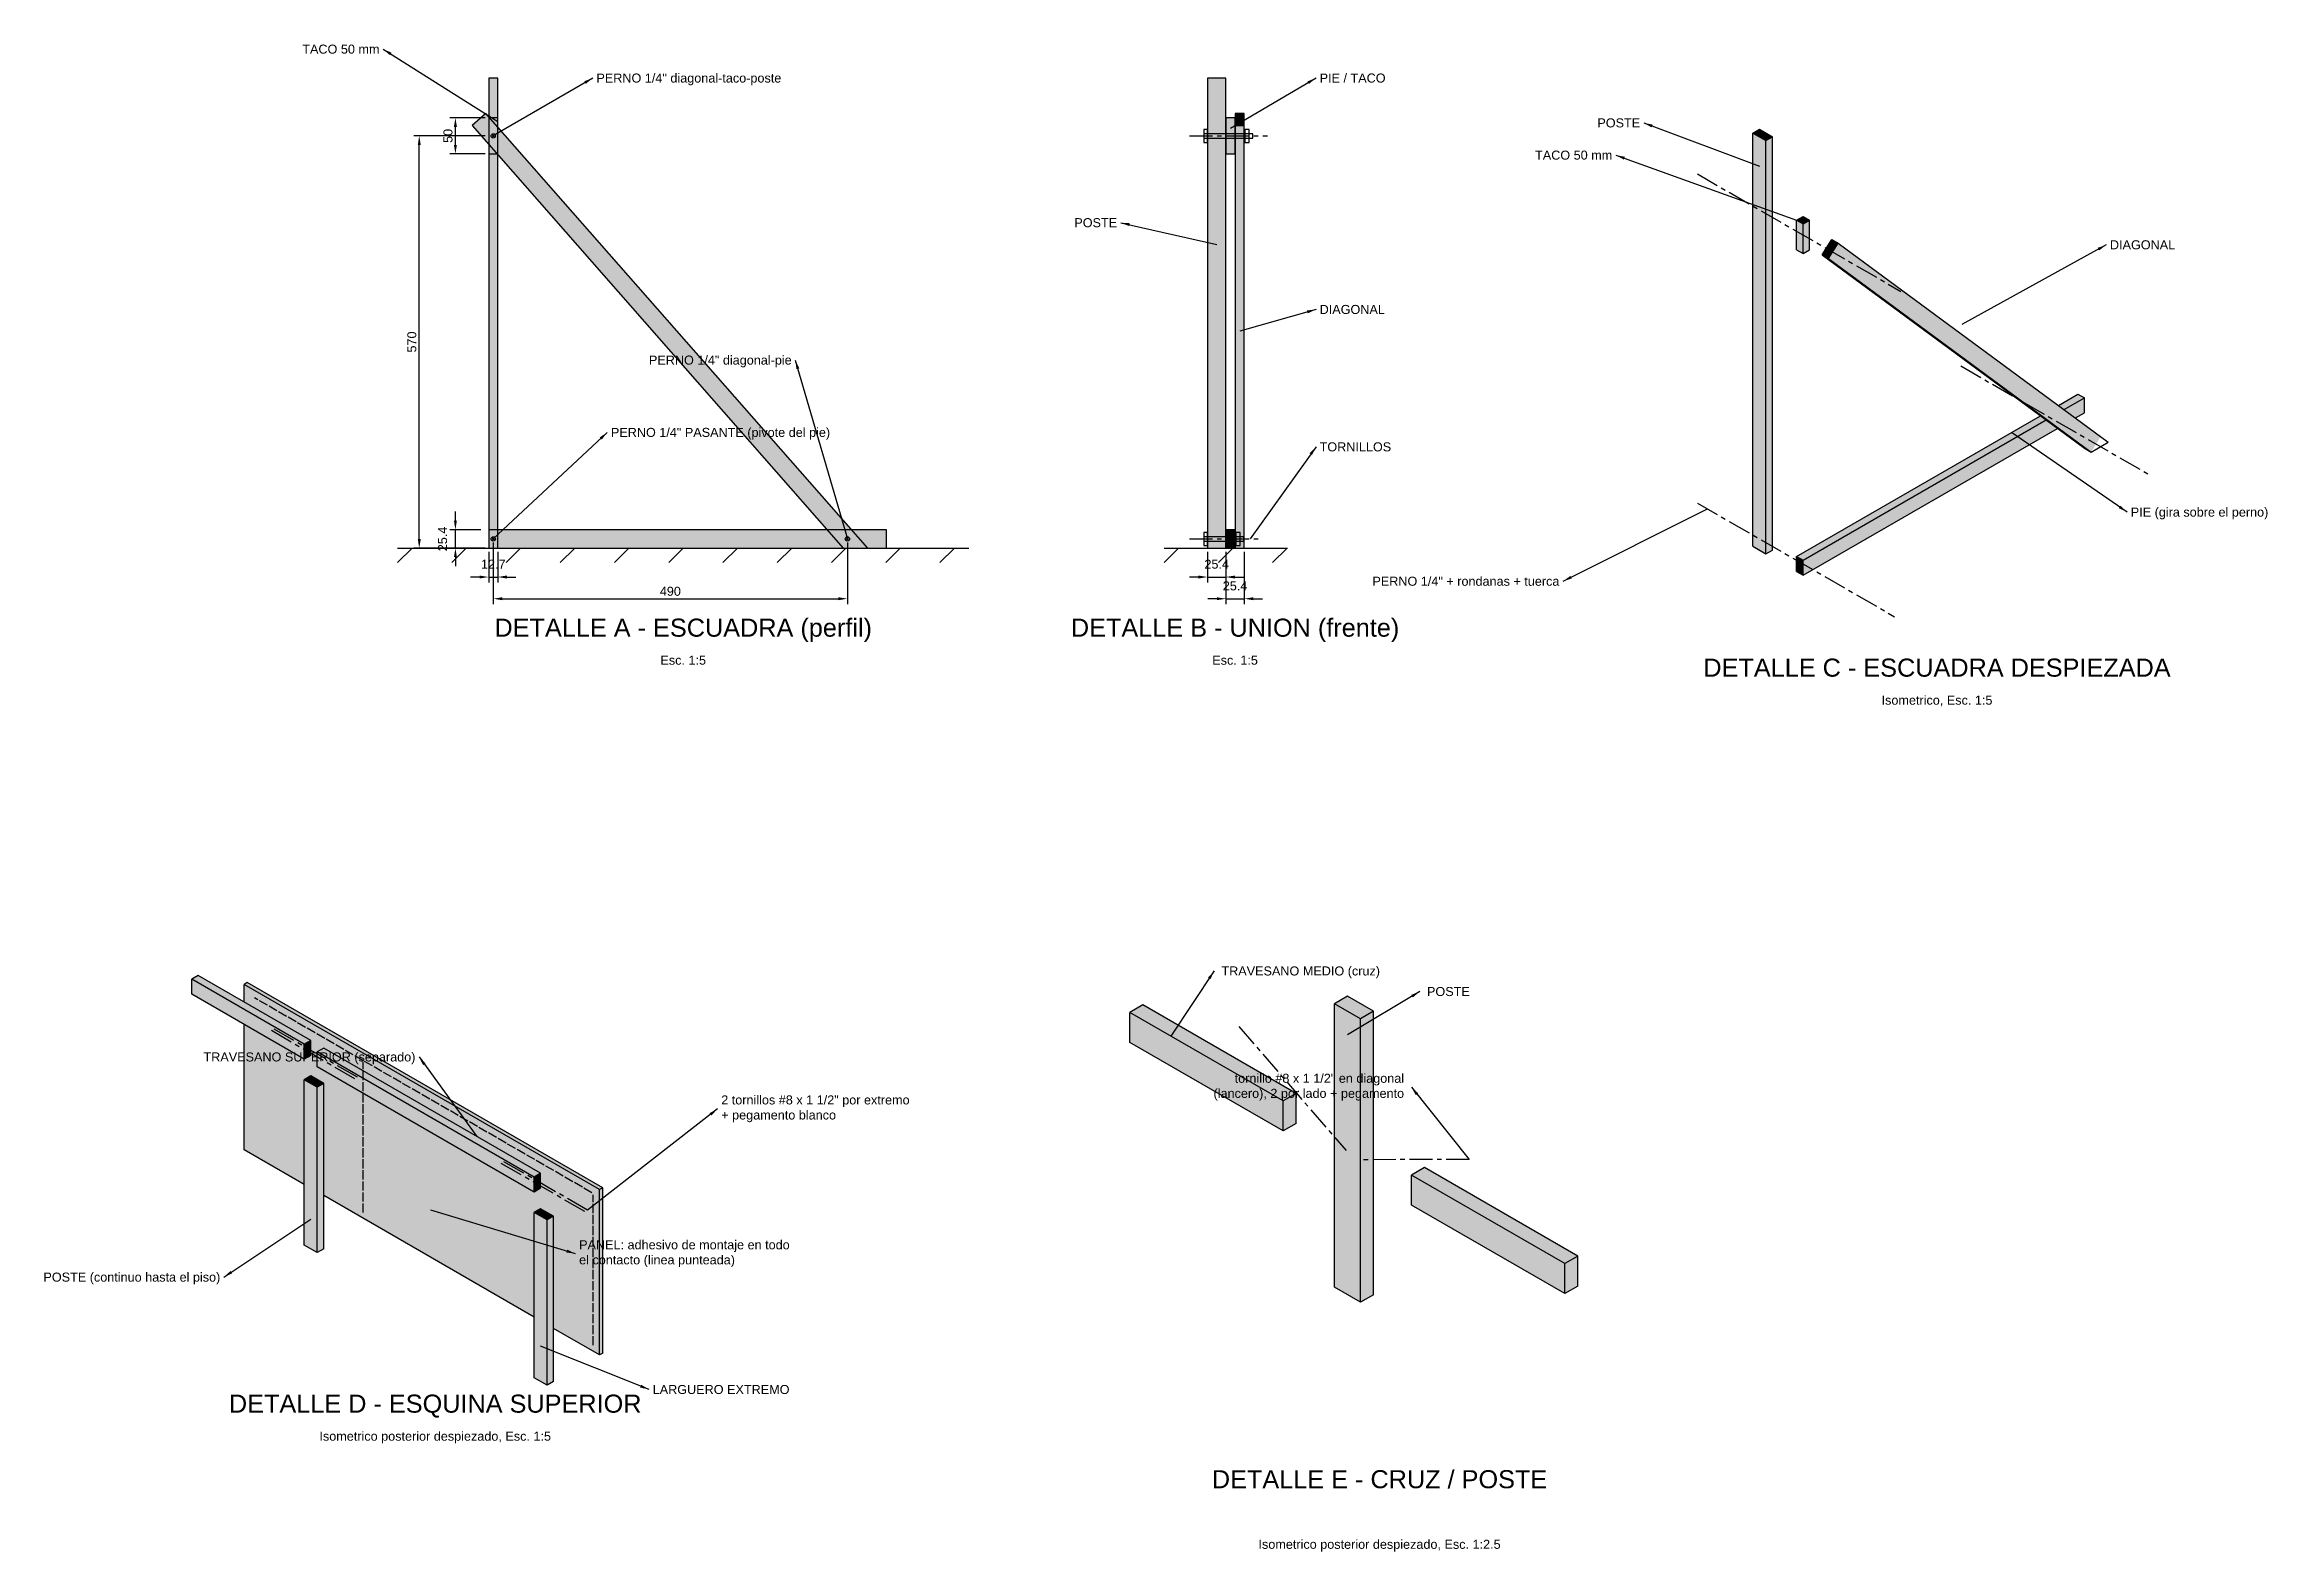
# Model space of a CAD drawing. Header units: millimetres. Extents: x -608 to 7350, y -13388 to 3808.
# Drawn here: x -608 to 2466, y -13388 to -11304 of the extents above; entities that cross this region are included whole.
import ezdxf
from ezdxf.enums import TextEntityAlignment as Align

# ---------------------------------------------------------------- set-up
doc = ezdxf.new("R2010")
doc.units = ezdxf.units.MM
doc.header["$LTSCALE"] = 10
doc.linetypes.add('CENTER', pattern=[5.08, 3.175, -0.635, 0.635, -0.635])
doc.linetypes.add('DASHED', pattern=[1.524, 1.27, -0.254])
for name, color, linetype in [('01_MADERA', 4, 'Continuous'), ('02_TORNILLOS', 1, 'Continuous'), ('03_COTAS', 2, 'Continuous'), ('04_TEXTO', 7, 'Continuous'), ('05_PANEL', 5, 'Continuous'), ('06_EJES', 6, 'CENTER'), ('08_RELLENOS', 9, 'Continuous')]:
    doc.layers.add(name, color=color, linetype=linetype)
doc.styles.add('PLANO', font='arial.ttf')
doc.dimstyles.new('COTAS_1_5', dxfattribs={"dimtxt": 12.5, "dimasz": 12.5, "dimexe": 7.5, "dimexo": 5, "dimgap": 4, "dimtad": 1, "dimdec": 1, "dimdsep": 46, "dimtxsty": 'PLANO', "dimcen": 2.5, "dimclrd": 256, "dimclre": 256, "dimclrt": 256, "dimazin": 3, "dimtfac": 1, "dimtmove": 0, "dimatfit": 3})

msp = doc.modelspace()

# ---------------------------------------------------------------- texts
at = {"layer": '04_TEXTO', "style": 'PLANO'}
for s, p in [('TACO 50 mm', (-145, -11310)), ('POSTE', (1598.223, -11412.012)), ('TACO 50 mm', (1559.63, -11456.599)), ('POSTE', (875, -11550)), ('PERNO 1/4" diagonal-pie', (425, -11740)), ('PERNO 1/4" + rondanas + tuerca', (1486.558, -12045.805)), ('TRAVESANO SUPERIOR (separado)', (-95.309, -12703.603)), ('POSTE (continuo hasta el piso)', (-365.118, -13008.076))]:
    msp.add_text(s, height=12.5, dxfattribs=at).set_placement(p, align=Align.MIDDLE_RIGHT)
for s, p in [('PERNO 1/4" diagonal-taco-poste', (155, -11350)), ('PIE / TACO', (1155, -11350)), ('DIAGONAL', (2247.813, -11580.589)), ('DIAGONAL', (1155, -11670)), ('PERNO 1/4" PASANTE (pivote del pie)', (175, -11840)), ('TORNILLOS', (1155, -11860)), ('PIE (gira sobre el perno)', (2276.614, -11950.212)), ('TRAVESANO MEDIO (cruz)', (1019.227, -12584.717)), ('POSTE', (1303.462, -12613.166)), ('LARGUERO EXTREMO', (232.797, -13163.46))]:
    msp.add_text(s, height=12.5, dxfattribs=at).set_placement(p, align=Align.MIDDLE_LEFT)
for s, height, p in [('DETALLE A - ESCUADRA (perfil)', 25, (275, -12110)), ('DETALLE B - UNION (frente)', 25, (1038.1, -12110)), ('Esc. 1:5', 12.5, (275, -12155)), ('Esc. 1:5', 12.5, (1038.1, -12155)), ('DETALLE C - ESCUADRA DESPIEZADA', 25, (2008.697, -12165.282)), ('Isometrico, Esc. 1:5', 12.5, (2008.697, -12210.282)), ('DETALLE D - ESQUINA SUPERIOR', 25, (-67.938, -13183.041)), ('Isometrico posterior despiezado, Esc. 1:5', 12.5, (-67.938, -13228.041)), ('DETALLE E - CRUZ / POSTE', 25, (1237.868, -13287.526)), ('Isometrico posterior despiezado, Esc. 1:2.5', 12.5, (1237.868, -13377.526))]:
    msp.add_text(s, height=height, dxfattribs=at).set_placement(p, align=Align.MIDDLE_CENTER)
at = {"layer": '04_TEXTO', "char_height": 12.5, "style": 'PLANO'}
for s, insert, attachment_point in [('tornillo #8 x 1 1/2" en diagonal\\P(lancero), 2 por lado + pegamento', (1271.824, -12745.406), 6), ('2 tornillos #8 x 1 1/2" por extremo\\P+ pegamento blanco', (327.561, -12775.343), 4), ('PANEL: adhesivo de montaje en todo\\Pel contacto (linea punteada)', (131.052, -12975.665), 4)]:
    msp.add_mtext(s, dxfattribs=dict(at, insert=insert, attachment_point=attachment_point))

# ---------------------------------------------------------------- blocks, each defined once
blk = doc.blocks.new('CABEZA_TORNILLO')
for p, q in [((-2.1, -2.1), (2.1, 2.1)), ((-2.1, 2.1), (2.1, -2.1))]:
    blk.add_line(p, q)
blk.add_circle((0, 0), 3)

# ---------------------------------------------------------------- dimensions: what is measured, and where the dimension line sits
at = {"layer": '03_COTAS'}
for base, p1, p2 in [((-90, -12000), (6, -12000), (6, -11430)), ((-40, -11455), (6, -11455), (6, -11405)), ((-40, -12000), (0, -12000), (0, -11974.6))]:
    msp.add_linear_dim(base=base, p1=p1, p2=p2, angle=90, dimstyle='COTAS_1_5', dxfattribs=at).render()
msp.add_linear_dim(base=(12.35, -12070), p1=(12.35, -11987.3), p2=(502, -11987.3), dimstyle='COTAS_1_5', override={"dimdec": 0}, dxfattribs=at).render()
for base, p1, p2 in [((6, -12040), (6, -12000), (18.7, -12000)), ((1000, -12040), (1000, -12000), (1025.4, -12000)), ((1025.4, -12070), (1025.4, -12000), (1050.8, -12000))]:
    msp.add_linear_dim(base=base, p1=p1, p2=p2, dimstyle='COTAS_1_5', dxfattribs=at).render()

# ---------------------------------------------------------------- hatches: boundary and pattern name
at = {"layer": '08_RELLENOS', "true_color": 0x8c7e63}
for points in [[(6, -12000), (18.7, -12000), (18.7, -11350), (6, -11350)], [(-16.992, -11415.846), (496.253, -12000), (530.064, -12000), (2.089, -11399.081)], [(6, -11455), (18.7, -11455), (18.7, -11405), (6, -11405)], [(1038.1, -11415.846), (1038.1, -12000), (1050.8, -12000), (1050.8, -11415.846)], [(1772.203, -11484.001), (1781.183, -11478.817), (1781.183, -11431.188), (1772.203, -11436.372)], [(1772.203, -11531.63), (1781.183, -11526.446), (1781.183, -11478.817), (1772.203, -11484.001)], [(1772.203, -11579.259), (1781.183, -11574.075), (1781.183, -11526.446), (1772.203, -11531.63)], [(1823.61, -11592.609), (1832.59, -11587.424), (1832.59, -11546.599), (1823.61, -11551.784)], [(1772.203, -11626.888), (1781.183, -11621.704), (1781.183, -11574.075), (1772.203, -11579.259)], [(1858.759, -11599.706), (1886.676, -11620.277), (1900.168, -11598.799), (1872.251, -11578.227)], [(1849.779, -11594.521), (1877.695, -11615.092), (1886.676, -11620.277), (1858.759, -11599.706)], [(1877.695, -11615.092), (1905.612, -11635.664), (1914.592, -11640.849), (1886.676, -11620.277)], [(1886.676, -11620.277), (1914.592, -11640.849), (1928.085, -11619.37), (1900.168, -11598.799)], [(1914.592, -11640.849), (1942.509, -11661.42), (1956.002, -11639.941), (1928.085, -11619.37)], [(1772.203, -11674.517), (1781.183, -11669.332), (1781.183, -11621.704), (1772.203, -11626.888)], [(1905.612, -11635.664), (1933.529, -11656.235), (1942.509, -11661.42), (1914.592, -11640.849)], [(1942.509, -11661.42), (1970.426, -11681.991), (1983.919, -11660.513), (1956.002, -11639.941)], [(1772.203, -11722.146), (1781.183, -11716.961), (1781.183, -11669.332), (1772.203, -11674.517)], [(1933.529, -11656.235), (1961.446, -11676.807), (1970.426, -11681.991), (1942.509, -11661.42)], [(1961.446, -11676.807), (1989.363, -11697.378), (1998.343, -11702.563), (1970.426, -11681.991)], [(1970.426, -11681.991), (1998.343, -11702.563), (2011.835, -11681.084), (1983.919, -11660.513)], [(1998.343, -11702.563), (2026.26, -11723.134), (2039.752, -11701.656), (2011.835, -11681.084)], [(1989.363, -11697.378), (2017.28, -11717.95), (2026.26, -11723.134), (1998.343, -11702.563)], [(2026.26, -11723.134), (2054.177, -11743.706), (2067.669, -11722.227), (2039.752, -11701.656)], [(1772.203, -11769.775), (1781.183, -11764.59), (1781.183, -11716.961), (1772.203, -11722.146)], [(2017.28, -11717.95), (2045.196, -11738.521), (2054.177, -11743.706), (2026.26, -11723.134)], [(2045.196, -11738.521), (2073.113, -11759.092), (2082.093, -11764.277), (2054.177, -11743.706)], [(2054.177, -11743.706), (2082.093, -11764.277), (2095.586, -11742.799), (2067.669, -11722.227)], [(1772.203, -11817.404), (1781.183, -11812.219), (1781.183, -11764.59), (1772.203, -11769.775)], [(2073.113, -11759.092), (2101.03, -11779.664), (2110.01, -11784.849), (2082.093, -11764.277)], [(2082.093, -11764.277), (2110.01, -11784.849), (2123.503, -11763.37), (2095.586, -11742.799)], [(2110.01, -11784.849), (2137.927, -11805.42), (2151.42, -11783.942), (2123.503, -11763.37)], [(2101.03, -11779.664), (2128.947, -11800.235), (2137.927, -11805.42), (2110.01, -11784.849)], [(2128.947, -11800.235), (2156.864, -11820.807), (2165.844, -11825.992), (2137.927, -11805.42)], [(2137.927, -11805.42), (2165.844, -11825.992), (2179.336, -11804.513), (2151.42, -11783.942)], [(2173.628, -11835.517), (2212.519, -11813.063), (2212.519, -11792.324), (2173.628, -11814.778)], [(1772.203, -11865.033), (1781.183, -11859.848), (1781.183, -11812.219), (1772.203, -11817.404)], [(2134.737, -11857.97), (2173.628, -11835.517), (2173.628, -11814.778), (2134.737, -11837.231)], [(2156.864, -11820.807), (2184.78, -11841.378), (2193.761, -11846.563), (2165.844, -11825.992)], [(2165.844, -11825.992), (2193.761, -11846.563), (2207.253, -11825.085), (2179.336, -11804.513)], [(2193.761, -11846.563), (2221.678, -11867.134), (2235.17, -11845.656), (2207.253, -11825.085)], [(1772.203, -11912.662), (1781.183, -11907.477), (1781.183, -11859.848), (1772.203, -11865.033)], [(2056.955, -11902.878), (2095.846, -11880.424), (2095.846, -11859.685), (2056.955, -11882.139)], [(2095.846, -11880.424), (2134.737, -11857.97), (2134.737, -11837.231), (2095.846, -11859.685)], [(2184.78, -11841.378), (2212.697, -11861.95), (2221.678, -11867.134), (2193.761, -11846.563)], [(2018.064, -11925.331), (2056.955, -11902.878), (2056.955, -11882.139), (2018.064, -11904.592)], [(1772.203, -11960.291), (1781.183, -11955.106), (1781.183, -11907.477), (1772.203, -11912.662)], [(1940.282, -11970.239), (1979.173, -11947.785), (1979.173, -11927.046), (1940.282, -11949.5)], [(1979.173, -11947.785), (2018.064, -11925.331), (2018.064, -11904.592), (1979.173, -11927.046)], [(1772.203, -12007.92), (1781.183, -12002.735), (1781.183, -11955.106), (1772.203, -11960.291)], [(1901.392, -11992.692), (1940.282, -11970.239), (1940.282, -11949.5), (1901.392, -11971.953)], [(6, -12000), (556, -12000), (556, -11974.6), (6, -11974.6)], [(1862.501, -12015.146), (1901.392, -11992.692), (1901.392, -11971.953), (1862.501, -11994.407)], [(1823.61, -12037.6), (1862.501, -12015.146), (1862.501, -11994.407), (1823.61, -12016.861)], [(-404.662, -12617.032), (-373.549, -12634.995), (-373.549, -12614.256), (-404.662, -12596.293)], [(-373.549, -12634.995), (-342.437, -12652.958), (-342.437, -12632.219), (-373.549, -12614.256)], [(-342.437, -12652.958), (-311.324, -12670.921), (-311.324, -12650.182), (-342.437, -12632.219)], [(1175.501, -12708.52), (1211.422, -12729.259), (1211.422, -12650.876), (1175.501, -12630.137)], [(-311.324, -12670.921), (-280.211, -12688.884), (-280.211, -12668.145), (-311.324, -12650.182)], [(892.658, -12683.536), (963.369, -12724.36), (963.369, -12682.882), (892.658, -12642.057)], [(-280.211, -12688.884), (-249.099, -12706.846), (-249.099, -12686.107), (-280.211, -12668.145)], [(963.369, -12724.36), (1034.08, -12765.185), (1034.08, -12723.707), (963.369, -12682.882)], [(-231.138, -12717.216), (-197.81, -12736.458), (-197.81, -12715.719), (-231.138, -12696.477)], [(-197.81, -12736.458), (-164.482, -12755.7), (-164.482, -12734.961), (-197.81, -12715.719)], [(1034.08, -12765.185), (1104.79, -12806.01), (1104.79, -12764.532), (1034.08, -12723.707)], [(1175.501, -12786.904), (1211.422, -12807.643), (1211.422, -12729.259), (1175.501, -12708.52)], [(-249.099, -12773.2), (-231.138, -12783.57), (-231.138, -12745.467), (-249.099, -12735.097)], [(-164.482, -12755.7), (-131.153, -12774.942), (-131.153, -12754.203), (-164.482, -12734.961)], [(-131.153, -12774.942), (-97.825, -12794.184), (-97.825, -12773.445), (-131.153, -12754.203)], [(-249.099, -12811.304), (-231.138, -12821.673), (-231.138, -12783.57), (-249.099, -12773.2)], [(-97.825, -12794.184), (-64.497, -12813.427), (-64.497, -12792.687), (-97.825, -12773.445)], [(1175.501, -12865.288), (1211.422, -12886.027), (1211.422, -12807.643), (1175.501, -12786.904)], [(-249.099, -12849.407), (-231.138, -12859.776), (-231.138, -12821.673), (-249.099, -12811.304)], [(-64.497, -12813.427), (-31.168, -12832.669), (-31.168, -12811.93), (-64.497, -12792.687)], [(-31.168, -12832.669), (2.16, -12851.911), (2.16, -12831.172), (-31.168, -12811.93)], [(2.16, -12851.911), (35.488, -12871.153), (35.488, -12850.414), (2.16, -12831.172)], [(-249.099, -12887.51), (-231.138, -12897.879), (-231.138, -12859.776), (-249.099, -12849.407)], [(35.488, -12871.153), (68.817, -12890.395), (68.817, -12869.656), (35.488, -12850.414)], [(1175.501, -12943.671), (1211.422, -12964.41), (1211.422, -12886.027), (1175.501, -12865.288)], [(1282.133, -12908.399), (1352.844, -12949.223), (1352.844, -12907.745), (1282.133, -12866.921)], [(-249.099, -12925.613), (-231.138, -12935.983), (-231.138, -12897.879), (-249.099, -12887.51)], [(1352.844, -12949.223), (1423.554, -12990.048), (1423.554, -12948.57), (1352.844, -12907.745)], [(-249.099, -12963.716), (-231.138, -12974.086), (-231.138, -12935.983), (-249.099, -12925.613)], [(68.817, -12956.749), (86.777, -12967.118), (86.777, -12929.015), (68.817, -12918.646)], [(68.817, -12994.852), (86.777, -13005.222), (86.777, -12967.118), (68.817, -12956.749)], [(1175.501, -13022.055), (1211.422, -13042.794), (1211.422, -12964.41), (1175.501, -12943.671)], [(1423.554, -12990.048), (1494.265, -13030.873), (1494.265, -12989.395), (1423.554, -12948.57)], [(68.817, -13032.955), (86.777, -13043.325), (86.777, -13005.222), (68.817, -12994.852)], [(68.817, -13071.058), (86.777, -13081.428), (86.777, -13043.325), (68.817, -13032.955)], [(68.817, -13109.162), (86.777, -13119.531), (86.777, -13081.428), (68.817, -13071.058)], [(68.817, -13147.265), (86.777, -13157.634), (86.777, -13119.531), (68.817, -13109.162)]]:
    msp.add_hatch(color=7, dxfattribs=at).paths.add_polyline_path(points)
at = {"layer": '08_RELLENOS', "true_color": 0xbba984}
for points in [[(1000, -12000), (1025.4, -12000), (1025.4, -11350), (1000, -11350)], [(1025.4, -11455), (1038.1, -11455), (1038.1, -11405), (1025.4, -11405)], [(1754.243, -11473.632), (1772.203, -11484.001), (1772.203, -11436.372), (1754.243, -11426.003)], [(1754.243, -11521.261), (1772.203, -11531.63), (1772.203, -11484.001), (1754.243, -11473.632)], [(1754.243, -11568.89), (1772.203, -11579.259), (1772.203, -11531.63), (1754.243, -11521.261)], [(1814.63, -11587.424), (1823.61, -11592.609), (1823.61, -11551.784), (1814.63, -11546.599)], [(1754.243, -11616.519), (1772.203, -11626.888), (1772.203, -11579.259), (1754.243, -11568.89)], [(1754.243, -11664.148), (1772.203, -11674.517), (1772.203, -11626.888), (1754.243, -11616.519)], [(1754.243, -11711.777), (1772.203, -11722.146), (1772.203, -11674.517), (1754.243, -11664.148)], [(1754.243, -11759.406), (1772.203, -11769.775), (1772.203, -11722.146), (1754.243, -11711.777)], [(1754.243, -11807.035), (1772.203, -11817.404), (1772.203, -11769.775), (1754.243, -11759.406)], [(1754.243, -11854.664), (1772.203, -11865.033), (1772.203, -11817.404), (1754.243, -11807.035)], [(1754.243, -11902.293), (1772.203, -11912.662), (1772.203, -11865.033), (1754.243, -11854.664)], [(1754.243, -11949.922), (1772.203, -11960.291), (1772.203, -11912.662), (1754.243, -11902.293)], [(1754.243, -11997.551), (1772.203, -12007.92), (1772.203, -11960.291), (1754.243, -11949.922)], [(1025.4, -12000), (1038.1, -12000), (1038.1, -11974.6), (1025.4, -11974.6)], [(1814.63, -12032.415), (1823.61, -12037.6), (1823.61, -12016.861), (1814.63, -12011.676)]]:
    msp.add_hatch(color=7, dxfattribs=at).paths.add_polyline_path(points)
at = {"layer": '08_RELLENOS', "true_color": 0xdcc69b}
for points in [[(1038.1, -11399.081), (1038.1, -11415.846), (1050.8, -11415.846), (1050.8, -11399.081)], [(1863.271, -11573.042), (1849.779, -11594.521), (1858.759, -11599.706), (1872.251, -11578.227)]]:
    msp.add_hatch(color=7, dxfattribs=at).paths.add_polyline_path(points)
at = {"layer": '08_RELLENOS', "true_color": 0xcdb991}
for points in [[(1754.243, -11426.003), (1772.203, -11436.372), (1781.183, -11431.188), (1763.223, -11420.818)], [(1814.63, -11546.599), (1823.61, -11551.784), (1832.59, -11546.599), (1823.61, -11541.415)], [(2164.647, -11809.593), (2173.628, -11814.778), (2212.519, -11792.324), (2203.538, -11787.139)], [(2086.866, -11854.5), (2095.846, -11859.685), (2134.737, -11837.231), (2125.757, -11832.047)], [(2125.757, -11832.047), (2134.737, -11837.231), (2173.628, -11814.778), (2164.647, -11809.593)], [(2047.975, -11876.954), (2056.955, -11882.139), (2095.846, -11859.685), (2086.866, -11854.5)], [(2009.084, -11899.408), (2018.064, -11904.592), (2056.955, -11882.139), (2047.975, -11876.954)], [(1931.302, -11944.315), (1940.282, -11949.5), (1979.173, -11927.046), (1970.193, -11921.861)], [(1970.193, -11921.861), (1979.173, -11927.046), (2018.064, -11904.592), (2009.084, -11899.408)], [(1892.411, -11966.769), (1901.392, -11971.953), (1940.282, -11949.5), (1931.302, -11944.315)], [(1853.52, -11989.222), (1862.501, -11994.407), (1901.392, -11971.953), (1892.411, -11966.769)], [(1814.63, -12011.676), (1823.61, -12016.861), (1862.501, -11994.407), (1853.52, -11989.222)], [(-364.569, -12609.071), (-395.682, -12591.108), (-404.662, -12596.293), (-373.549, -12614.256)], [(-333.456, -12627.034), (-364.569, -12609.071), (-373.549, -12614.256), (-342.437, -12632.219)], [(-302.344, -12644.997), (-333.456, -12627.034), (-342.437, -12632.219), (-311.324, -12650.182)], [(981.33, -12672.513), (910.619, -12631.688), (892.658, -12642.057), (963.369, -12682.882)], [(1229.383, -12640.506), (1193.462, -12619.767), (1175.501, -12630.137), (1211.422, -12650.876)], [(-271.231, -12662.96), (-302.344, -12644.997), (-311.324, -12650.182), (-280.211, -12668.145)], [(-240.118, -12680.923), (-271.231, -12662.96), (-280.211, -12668.145), (-249.099, -12686.107)], [(-188.83, -12710.534), (-222.158, -12691.292), (-231.138, -12696.477), (-197.81, -12715.719)], [(1052.04, -12713.338), (981.33, -12672.513), (963.369, -12682.882), (1034.08, -12723.707)], [(-155.501, -12729.776), (-188.83, -12710.534), (-197.81, -12715.719), (-164.482, -12734.961)], [(1122.751, -12754.162), (1052.04, -12713.338), (1034.08, -12723.707), (1104.79, -12764.532)], [(-222.158, -12740.282), (-240.118, -12729.913), (-249.099, -12735.097), (-231.138, -12745.467)], [(-122.173, -12749.019), (-155.501, -12729.776), (-164.482, -12734.961), (-131.153, -12754.203)], [(-88.845, -12768.261), (-122.173, -12749.019), (-131.153, -12754.203), (-97.825, -12773.445)], [(-55.516, -12787.503), (-88.845, -12768.261), (-97.825, -12773.445), (-64.497, -12792.687)], [(-22.188, -12806.745), (-55.516, -12787.503), (-64.497, -12792.687), (-31.168, -12811.93)], [(11.14, -12825.987), (-22.188, -12806.745), (-31.168, -12811.93), (2.16, -12831.172)], [(44.469, -12845.229), (11.14, -12825.987), (2.16, -12831.172), (35.488, -12850.414)], [(77.797, -12864.471), (44.469, -12845.229), (35.488, -12850.414), (68.817, -12869.656)], [(1370.804, -12897.376), (1300.093, -12856.551), (1282.133, -12866.921), (1352.844, -12907.745)], [(1441.515, -12938.201), (1370.804, -12897.376), (1352.844, -12907.745), (1423.554, -12948.57)], [(95.757, -12923.83), (77.797, -12913.461), (68.817, -12918.646), (86.777, -12929.015)], [(1512.225, -12979.026), (1441.515, -12938.201), (1423.554, -12948.57), (1494.265, -12989.395)]]:
    msp.add_hatch(color=7, dxfattribs=at).paths.add_polyline_path(points)
at = {"layer": '08_RELLENOS', "true_color": 0x2071ac}
msp.add_hatch(color=7, dxfattribs=at).paths.add_polyline_path([(163.64, -12884.639), (-327.8, -12600.906), (-332.042, -12603.356), (159.397, -12887.088)])
at = {"layer": '08_RELLENOS', "true_color": 0x164d75}
msp.add_hatch(color=7, dxfattribs=at).paths.add_polyline_path([(-332.042, -12831.975), (159.397, -13115.707), (159.397, -12887.088), (-332.042, -12603.356)])
at = {"layer": '08_RELLENOS', "true_color": 0xaa9978}
for points in [[(1211.422, -12729.259), (1229.383, -12718.89), (1229.383, -12640.506), (1211.422, -12650.876)], [(-249.099, -12706.846), (-240.118, -12701.662), (-240.118, -12680.923), (-249.099, -12686.107)], [(1211.422, -12807.643), (1229.383, -12797.273), (1229.383, -12718.89), (1211.422, -12729.259)], [(-231.138, -12783.57), (-222.158, -12778.385), (-222.158, -12740.282), (-231.138, -12745.467)], [(1104.79, -12806.01), (1122.751, -12795.64), (1122.751, -12754.162), (1104.79, -12764.532)], [(-231.138, -12821.673), (-222.158, -12816.488), (-222.158, -12778.385), (-231.138, -12783.57)], [(-231.138, -12859.776), (-222.158, -12854.592), (-222.158, -12816.488), (-231.138, -12821.673)], [(1211.422, -12886.027), (1229.383, -12875.657), (1229.383, -12797.273), (1211.422, -12807.643)], [(-231.138, -12897.879), (-222.158, -12892.695), (-222.158, -12854.592), (-231.138, -12859.776)], [(68.817, -12890.395), (77.797, -12885.21), (77.797, -12864.471), (68.817, -12869.656)], [(1211.422, -12964.41), (1229.383, -12954.041), (1229.383, -12875.657), (1211.422, -12886.027)], [(-231.138, -12935.983), (-222.158, -12930.798), (-222.158, -12892.695), (-231.138, -12897.879)], [(-231.138, -12974.086), (-222.158, -12968.901), (-222.158, -12930.798), (-231.138, -12935.983)], [(86.777, -12967.118), (95.757, -12961.934), (95.757, -12923.83), (86.777, -12929.015)], [(86.777, -13005.222), (95.757, -13000.037), (95.757, -12961.934), (86.777, -12967.118)], [(1211.422, -13042.794), (1229.383, -13032.424), (1229.383, -12954.041), (1211.422, -12964.41)], [(86.777, -13043.325), (95.757, -13038.14), (95.757, -13000.037), (86.777, -13005.222)], [(1494.265, -13030.873), (1512.225, -13020.504), (1512.225, -12979.026), (1494.265, -12989.395)], [(86.777, -13081.428), (95.757, -13076.243), (95.757, -13038.14), (86.777, -13043.325)], [(86.777, -13119.531), (95.757, -13114.346), (95.757, -13076.243), (86.777, -13081.428)], [(86.777, -13157.634), (95.757, -13152.449), (95.757, -13114.346), (86.777, -13119.531)]]:
    msp.add_hatch(color=7, dxfattribs=at).paths.add_polyline_path(points)
at = {"layer": '08_RELLENOS', "true_color": 0x1b5e8f}
msp.add_hatch(color=7, dxfattribs=at).paths.add_polyline_path([(159.397, -13115.707), (163.64, -13113.258), (163.64, -12884.639), (159.397, -12887.088)])

# ---------------------------------------------------------------- linework, layer by layer
at = {"layer": '01_MADERA'}
for p, q in [((1754.243, -11426.003), (1763.223, -11420.818)), ((1754.243, -11426.003), (1772.203, -11436.372)), ((1754.243, -11997.551), (1754.243, -11426.003)), ((1763.223, -11420.818), (1781.183, -11431.188)), ((1772.203, -11436.372), (1781.183, -11431.188)), ((1781.183, -12002.735), (1781.183, -11431.188)), ((1772.203, -12007.92), (1772.203, -11436.372)), ((1814.63, -11546.599), (1823.61, -11541.415)), ((1814.63, -11546.599), (1823.61, -11551.784)), ((1814.63, -11587.424), (1814.63, -11546.599)), ((1823.61, -11541.415), (1832.59, -11546.599)), ((1823.61, -11551.784), (1832.59, -11546.599)), ((1823.61, -11592.609), (1823.61, -11551.784)), ((1832.59, -11587.424), (1832.59, -11546.599)), ((1814.63, -11587.424), (1823.61, -11592.609)), ((1823.61, -11592.609), (1832.59, -11587.424)), ((1849.779, -11594.521), (1863.271, -11573.042)), ((1858.759, -11599.706), (1872.251, -11578.227)), ((1863.271, -11573.042), (1872.251, -11578.227)), ((1872.251, -11578.227), (2245.586, -11853.331)), ((1849.779, -11594.521), (2212.697, -11861.95)), ((1849.779, -11594.521), (1858.759, -11599.706)), ((1858.759, -11599.706), (2221.678, -11867.134)), ((2176.749, -11802.606), (2203.538, -11787.139)), ((2184.639, -11808.42), (2212.519, -11792.324)), ((2203.538, -11787.139), (2212.519, -11792.324)), ((2212.519, -11813.063), (2212.519, -11792.324)), ((1814.63, -12011.676), (2151.751, -11817.039)), ((1823.61, -12016.861), (2159.641, -11822.853)), ((1823.61, -12037.6), (2175.421, -11834.481)), ((2200.419, -11820.049), (2212.519, -11813.063)), ((2212.697, -11861.95), (2221.678, -11867.134)), ((2221.678, -11867.134), (2245.586, -11853.331)), ((1754.243, -11997.551), (1772.203, -12007.92)), ((1772.203, -12007.92), (1781.183, -12002.735)), ((1814.63, -12011.676), (1823.61, -12016.861)), ((1814.63, -12032.415), (1814.63, -12011.676)), ((1823.61, -12037.6), (1823.61, -12016.861)), ((1814.63, -12032.415), (1823.61, -12037.6)), ((-395.682, -12591.108), (-404.662, -12596.293)), ((-249.099, -12686.107), (-404.662, -12596.293)), ((-404.662, -12617.032), (-404.662, -12596.293)), ((-240.118, -12680.923), (-395.682, -12591.108)), ((-249.099, -12706.846), (-404.662, -12617.032)), ((910.619, -12631.688), (892.658, -12642.057)), ((1122.751, -12754.162), (910.619, -12631.688)), ((1193.462, -12619.767), (1175.501, -12630.137)), ((1211.422, -12650.876), (1175.501, -12630.137)), ((1175.501, -13022.055), (1175.501, -12630.137)), ((1229.383, -12640.506), (1193.462, -12619.767)), ((1104.79, -12764.532), (892.658, -12642.057)), ((892.658, -12683.536), (892.658, -12642.057)), ((1229.383, -12640.506), (1211.422, -12650.876)), ((1211.422, -13042.794), (1211.422, -12650.876)), ((1229.383, -13032.424), (1229.383, -12640.506)), ((-240.118, -12680.923), (-249.099, -12686.107)), ((-249.099, -12706.846), (-249.099, -12686.107)), ((-240.118, -12701.662), (-240.118, -12680.923)), ((-222.158, -12691.292), (-231.138, -12696.477)), ((77.797, -12864.471), (-222.158, -12691.292)), ((1104.79, -12806.01), (892.658, -12683.536)), ((-240.118, -12701.662), (-249.099, -12706.846)), ((68.817, -12869.656), (-231.138, -12696.477)), ((-231.138, -12717.216), (-231.138, -12696.477)), ((68.817, -12890.395), (-231.138, -12717.216)), ((-240.118, -12729.913), (-249.099, -12735.097)), ((-231.138, -12745.467), (-249.099, -12735.097)), ((-249.099, -12963.716), (-249.099, -12735.097)), ((-222.158, -12740.282), (-240.118, -12729.913)), ((-222.158, -12740.282), (-231.138, -12745.467)), ((-231.138, -12974.086), (-231.138, -12745.467)), ((-222.158, -12968.901), (-222.158, -12740.282)), ((1122.751, -12754.162), (1104.79, -12764.532)), ((1122.751, -12795.64), (1122.751, -12754.162)), ((1104.79, -12806.01), (1104.79, -12764.532)), ((1122.751, -12795.64), (1104.79, -12806.01)), ((77.797, -12864.471), (68.817, -12869.656)), ((68.817, -12890.395), (68.817, -12869.656)), ((77.797, -12885.21), (77.797, -12864.471)), ((1300.093, -12856.551), (1282.133, -12866.921)), ((1494.265, -12989.395), (1282.133, -12866.921)), ((1282.133, -12908.399), (1282.133, -12866.921)), ((1512.225, -12979.026), (1300.093, -12856.551)), ((77.797, -12885.21), (68.817, -12890.395)), ((1494.265, -13030.873), (1282.133, -12908.399)), ((77.797, -12913.461), (68.817, -12918.646)), ((86.777, -12929.015), (68.817, -12918.646)), ((68.817, -13147.265), (68.817, -12918.646)), ((95.757, -12923.83), (77.797, -12913.461)), ((95.757, -12923.83), (86.777, -12929.015)), ((86.777, -13157.634), (86.777, -12929.015)), ((95.757, -13152.449), (95.757, -12923.83)), ((-231.138, -12974.086), (-249.099, -12963.716)), ((-222.158, -12968.901), (-231.138, -12974.086)), ((1512.225, -12979.026), (1494.265, -12989.395)), ((1494.265, -13030.873), (1494.265, -12989.395)), ((1512.225, -13020.504), (1512.225, -12979.026)), ((1211.422, -13042.794), (1175.501, -13022.055)), ((1229.383, -13032.424), (1211.422, -13042.794)), ((1512.225, -13020.504), (1494.265, -13030.873)), ((86.777, -13157.634), (68.817, -13147.265)), ((95.757, -13152.449), (86.777, -13157.634))]:
    msp.add_line(p, q, dxfattribs=at)
for points in [[(6, -12000), (18.7, -12000), (18.7, -11350), (6, -11350)], [(1000, -12000), (1025.4, -12000), (1025.4, -11350), (1000, -11350)], [(-16.992, -11415.846), (496.253, -12000), (530.064, -12000), (2.089, -11399.081)], [(1038.1, -11399.081), (1038.1, -11415.846), (1050.8, -11415.846), (1050.8, -11399.081)], [(6, -11455), (18.7, -11455), (18.7, -11405), (6, -11405)], [(1025.4, -11455), (1038.1, -11455), (1038.1, -11405), (1025.4, -11405)], [(1038.1, -11415.846), (1038.1, -12000), (1050.8, -12000), (1050.8, -11415.846)], [(6, -12000), (556, -12000), (556, -11974.6), (6, -11974.6)], [(1025.4, -12000), (1038.1, -12000), (1038.1, -11974.6), (1025.4, -11974.6)]]:
    msp.add_lwpolyline(points, close=True, dxfattribs=at)
at = {"layer": '02_TORNILLOS', "linetype": 'DASHED'}
for p, q in [((148.79, -12891.334), (-317.9, -12621.89)), ((-167.498, -12918.809), (-167.498, -12710.602)), ((150.417, -13102.357), (150.417, -12894.151))]:
    msp.add_line(p, q, dxfattribs=at)
at = {"layer": '02_TORNILLOS'}
for points in [[(995, -11439), (1000, -11439), (1000, -11421), (995, -11421)], [(995, -11433), (1062.8, -11433), (1062.8, -11427), (995, -11427)], [(1051.8, -11439), (1057.8, -11439), (1057.8, -11421), (1051.8, -11421)], [(995, -11996.3), (1000, -11996.3), (1000, -11978.3), (995, -11978.3)], [(995, -11990.3), (1050.1, -11990.3), (1050.1, -11984.3), (995, -11984.3)], [(1039.1, -11996.3), (1045.1, -11996.3), (1045.1, -11978.3), (1039.1, -11978.3)]]:
    msp.add_lwpolyline(points, close=True, dxfattribs=at)
at = {"layer": '04_TEXTO'}
for p, q in [((-120, -12000), (670, -12000)), ((-100, -12000), (-120, -12020)), ((-25, -12000), (-45, -12020)), ((50, -12000), (30, -12020)), ((125, -12000), (105, -12020)), ((200, -12000), (180, -12020)), ((275, -12000), (255, -12020)), ((350, -12000), (330, -12020)), ((425, -12000), (405, -12020)), ((500, -12000), (480, -12020)), ((575, -12000), (555, -12020)), ((650, -12000), (630, -12020)), ((940, -12000), (1110.8, -12000)), ((960, -12000), (940, -12020)), ((1035, -12000), (1015, -12020)), ((1110, -12000), (1090, -12020))]:
    msp.add_line(p, q, dxfattribs=at)
at = {"layer": '05_PANEL'}
for p, q in [((-327.8, -12600.906), (-332.042, -12603.356)), ((159.397, -12887.088), (-332.042, -12603.356)), ((-332.042, -12627.85), (-332.042, -12603.356)), ((163.64, -12884.639), (-327.8, -12600.906)), ((-332.042, -12831.975), (-332.042, -12658.959)), ((-249.099, -12879.862), (-332.042, -12831.975)), ((68.817, -13063.411), (-222.158, -12895.416)), ((163.64, -12884.639), (159.397, -12887.088)), ((159.397, -13115.707), (159.397, -12887.088)), ((163.64, -13113.258), (163.64, -12884.639)), ((159.397, -13115.707), (95.757, -13078.965)), ((163.64, -13113.258), (159.397, -13115.707))]:
    msp.add_line(p, q, dxfattribs=at)
at = {"layer": '06_EJES'}
for p, q in [((975, -11430), (1082.8, -11430)), ((1677.415, -11482.607), (1958.703, -11645.008)), ((2041.611, -11748.111), (2304.937, -11900.142)), ((1677.415, -11937.64), (1949.722, -12094.856)), ((975, -11987.3), (1070.1, -11987.3)), ((-175.354, -12731.795), (-292.31, -12664.27)), ((1043.06, -12661.368), (1191.552, -12833.159)), ((-178.947, -12733.868), (-295.902, -12666.344)), ((142.561, -12915.343), (25.605, -12847.819)), ((1361.824, -12845.406), (1213.331, -12845.733)), ((138.969, -12917.417), (22.013, -12849.893))]:
    msp.add_line(p, q, dxfattribs=at)

# ---------------------------------------------------------------- block references
at = {"layer": '02_TORNILLOS'}
for p in [(12.35, -11430), (12.35, -11987.3), (502, -11987.3)]:
    msp.add_blockref('CABEZA_TORNILLO', p, dxfattribs=at)

msp.set_redraw_order([(e.dxf.handle, doc.entitydb.next_handle()) for e in msp.query("TEXT MTEXT ATTDEF DIMENSION ARC_DIMENSION")])  # texts and dimensions are drawn at this point

# ---------------------------------------------------------------- leaders
at = {"layer": '04_TEXTO'}
for points in [[(-140, -11310), (18.7, -11410)], [(150, -11350), (12.35, -11430)], [(1150, -11350), (1031.75, -11420)], [(1603.223, -11412.012), (1763.223, -11472.012)], [(1564.63, -11456.599), (1814.63, -11546.599)], [(880, -11550), (1012.7, -11580)], [(2242.813, -11580.589), (2042.813, -11690.589)], [(1150, -11670), (1044.45, -11700)], [(430, -11740), (502, -11987.3)], [(170, -11840), (12.35, -11987.3)], [(1150, -11860), (1058.8, -11987.3)], [(2271.614, -11950.212), (2111.614, -11840.212)], [(1491.558, -12045.805), (1691.558, -11945.805)], [(1009.227, -12584.717), (949.227, -12674.717)], [(1293.462, -12613.166), (1193.462, -12673.166)], [(-90.309, -12703.603), (-10.309, -12813.603)], [(1281.824, -12745.406), (1361.824, -12845.406)], [(322.561, -12775.343), (142.561, -12915.343)], [(-360.118, -13008.076), (-240.118, -12928.076)], [(126.052, -12975.665), (-73.948, -12915.665)], [(227.797, -13163.46), (77.797, -13103.46)]]:
    msp.add_leader(points, dimstyle='COTAS_1_5', dxfattribs=at)

doc.saveas('drawing.dxf')
